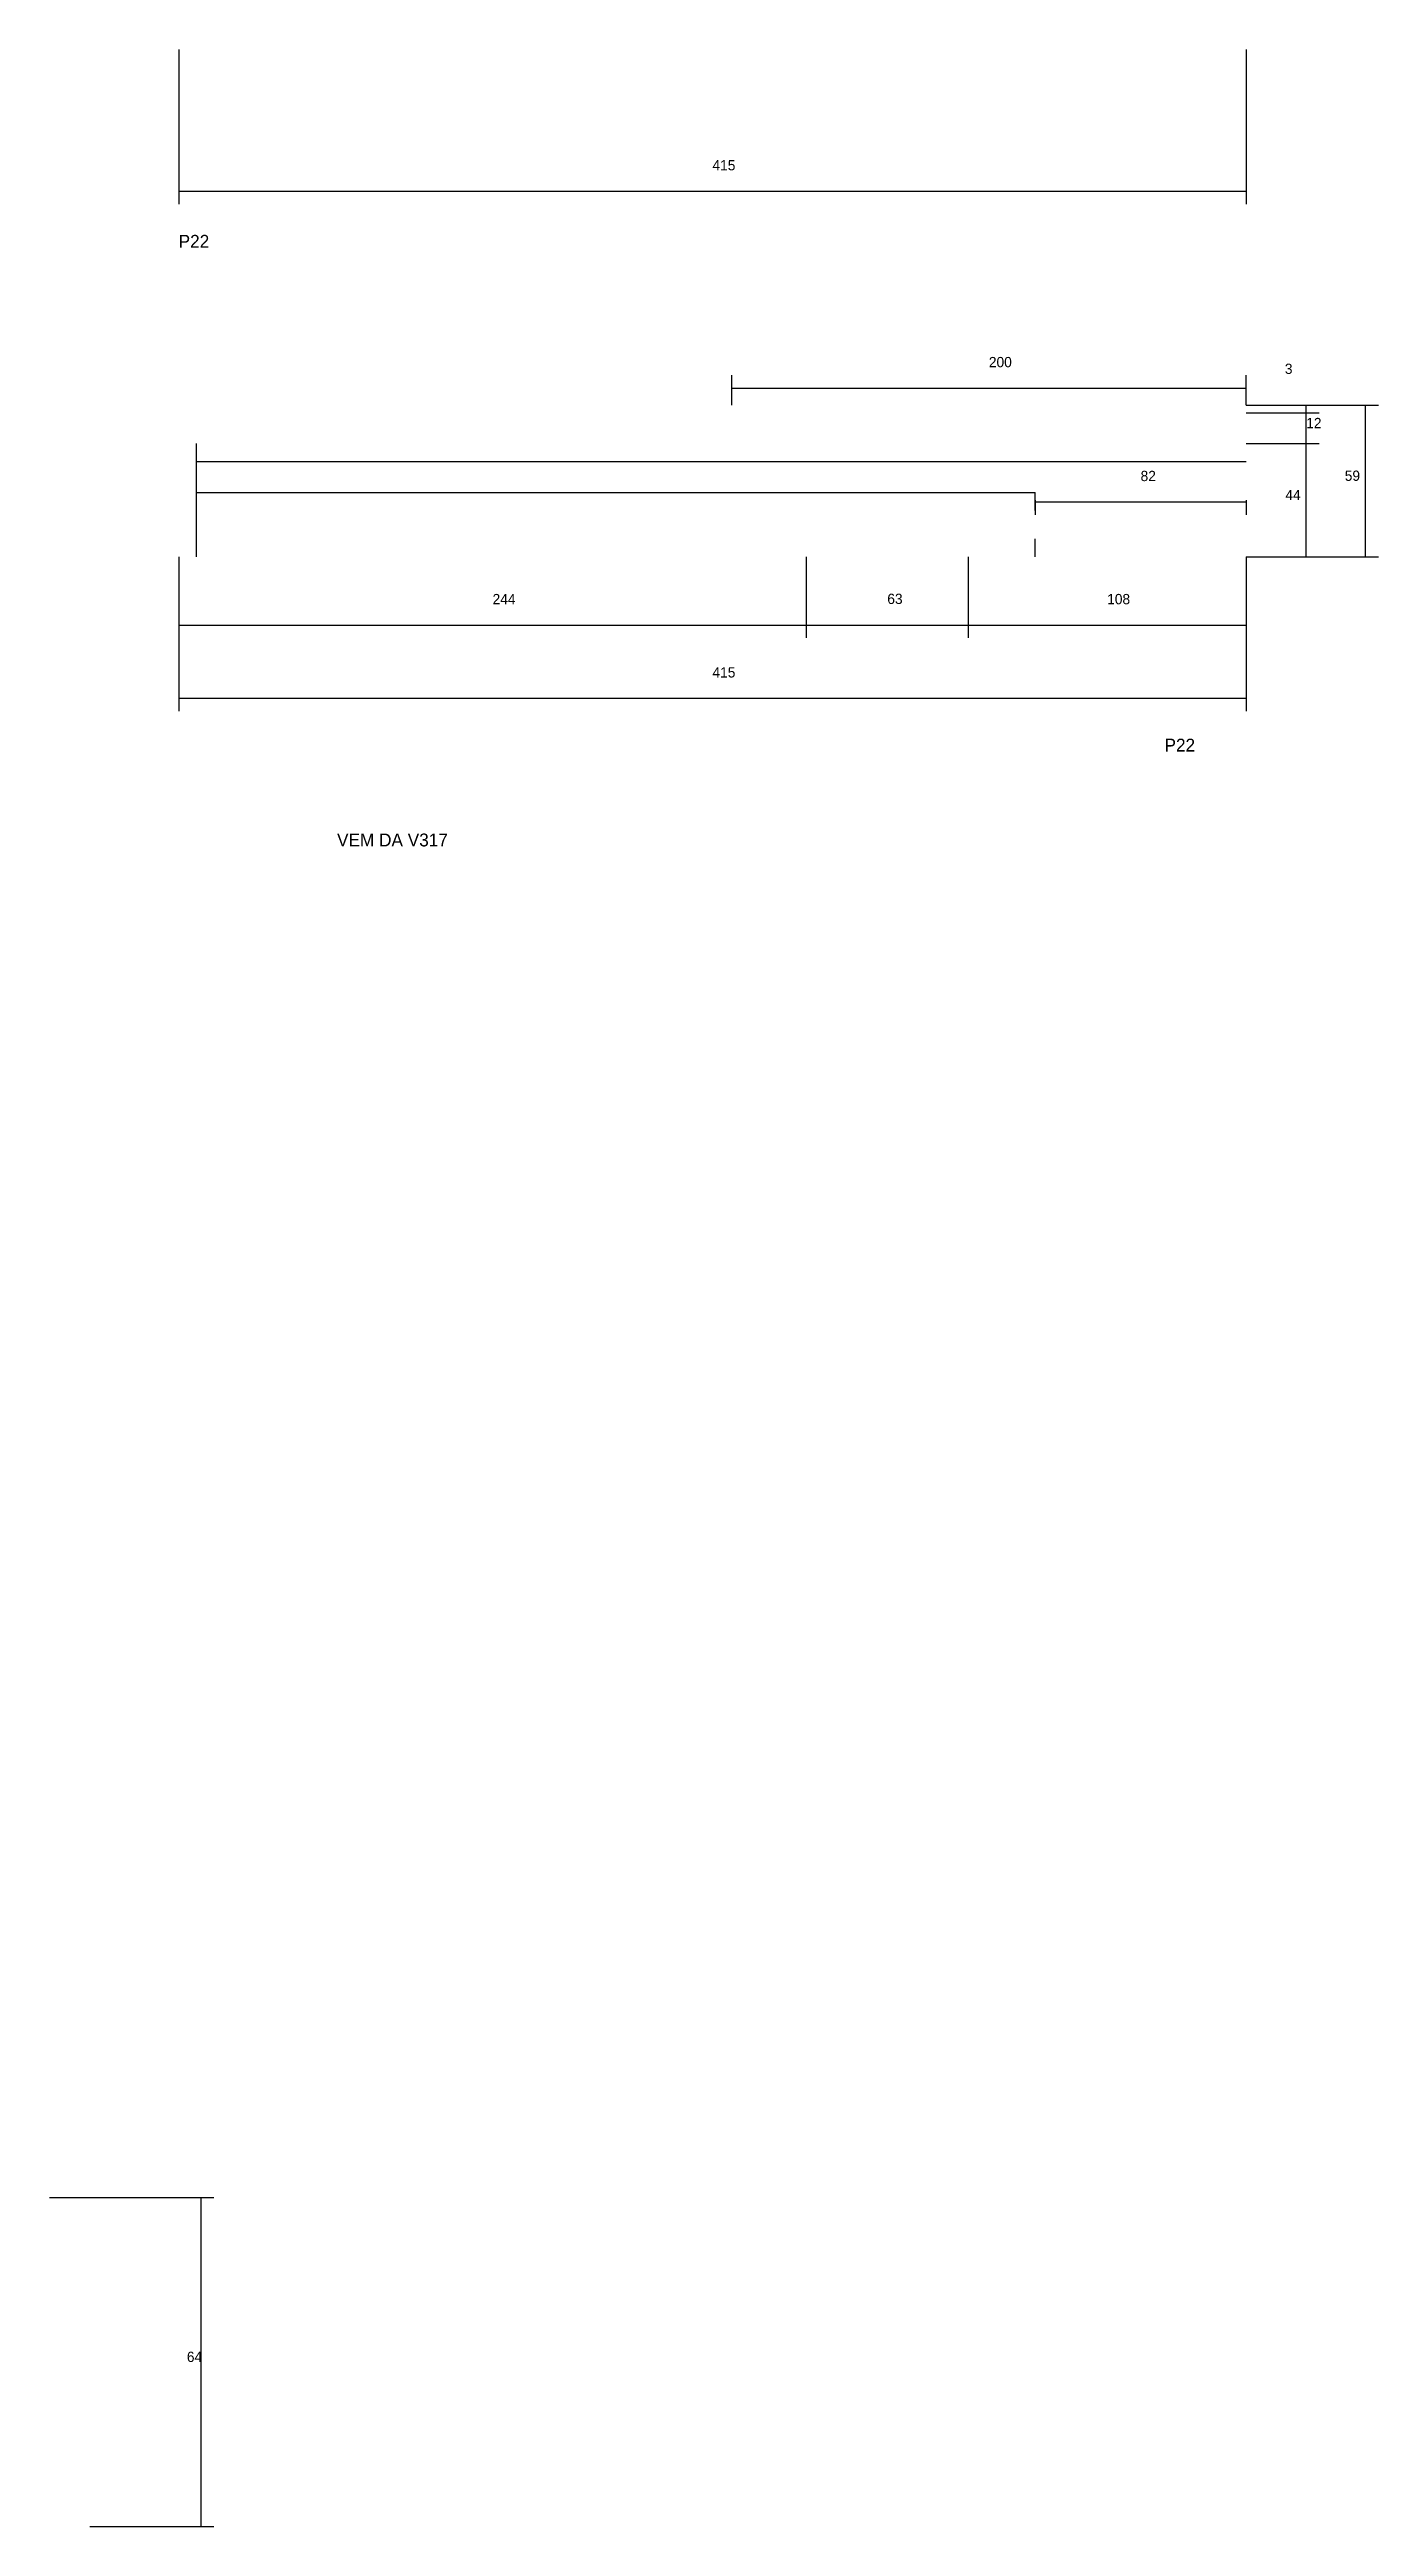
# Model space of a CAD drawing. Header units: metres. Extents: x -2848 to 22762, y -45195 to 1016.
# Drawn here: x 21256 to 21773, y -7429 to -6465 of the extents above; entities that cross this region are included whole.
import ezdxf

# ---------------------------------------------------------------- set-up
doc = ezdxf.new("R2010")
doc.units = ezdxf.units.M
for name, color, linetype in [('COTA', 4, 'Continuous'), ('NOMENCLATURA', 7, 'Continuous'), ('SARR_2.2x7', 40, 'Continuous'), ('Texto Seção', 7, 'Continuous')]:
    doc.layers.add(name, color=color, linetype=linetype)

msp = doc.modelspace()

# ---------------------------------------------------------------- texts
at = {"layer": 'COTA'}
for s, p in [('415', (21514.2, -6512)), ('200', (21621.7, -6588.6)), ('3', (21736.8, -6591.2)), ('12', (21745.1, -6612.3)), ('82', (21680.7, -6632.9)), ('59', (21760.1, -6632.8)), ('44', (21737, -6640.3)), ('244', (21428.7, -6680.8)), ('63', (21582.2, -6680.7)), ('108', (21667.7, -6680.8)), ('415', (21514.2, -6709.3)), ('64', (21309.8, -7364.6))]:
    msp.add_text(s, height=4, dxfattribs=at).set_placement(p)
at = {"layer": 'NOMENCLATURA'}
for p in [(21306.6, -6542.1), (21690, -6738.1)]:
    msp.add_text('P22', height=5, dxfattribs=at).set_placement(p)
at = {"layer": 'Texto Seção'}
msp.add_text('VEM DA V317', height=5, dxfattribs=at).set_placement((21368.2, -6775))

# ---------------------------------------------------------------- linework, layer by layer
at = {"layer": 'COTA'}
for p, q in [((21306.7, -6465), (21306.7, -6525.1)), ((21721.7, -6465), (21721.7, -6525.1)), ((21306.7, -6520.1), (21721.7, -6520.1)), ((21521.7, -6603.3), (21521.7, -6591.7)), ((21521.7, -6596.7), (21721.7, -6596.7)), ((21721.7, -6603.3), (21721.7, -6591.7)), ((21721.7, -6603.3), (21750.1, -6603.3)), ((21721.7, -6603.3), (21773.2, -6603.3)), ((21721.7, -6606.3), (21750.1, -6606.3)), ((21721.7, -6606.3), (21750.1, -6606.3)), ((21745.1, -6606.3), (21745.1, -6603.3)), ((21745.1, -6618.3), (21745.1, -6606.3)), ((21768.2, -6662.3), (21768.2, -6603.3)), ((21721.7, -6618.3), (21750.1, -6618.3)), ((21721.7, -6618.3), (21750.1, -6618.3)), ((21745.1, -6662.3), (21745.1, -6618.3)), ((21639.7, -6640.3), (21639.7, -6646)), ((21639.7, -6641), (21721.7, -6641)), ((21721.7, -6640.3), (21721.7, -6646)), ((21306.7, -6662.3), (21306.7, -6693.9)), ((21306.7, -6662.3), (21306.7, -6722.4)), ((21550.7, -6662.3), (21550.7, -6693.9)), ((21550.7, -6662.3), (21550.7, -6693.9)), ((21613.7, -6662.3), (21613.7, -6693.9)), ((21613.7, -6662.3), (21613.7, -6693.9)), ((21721.7, -6662.3), (21721.7, -6693.9)), ((21721.7, -6662.3), (21721.7, -6722.4)), ((21721.7, -6662.3), (21750.1, -6662.3)), ((21721.7, -6662.3), (21773.2, -6662.3)), ((21306.7, -6688.9), (21550.7, -6688.9)), ((21550.7, -6688.9), (21613.7, -6688.9)), ((21613.7, -6688.9), (21721.7, -6688.9)), ((21306.7, -6717.4), (21721.7, -6717.4)), ((21256.4, -7300.6), (21320.3, -7300.6)), ((21315.3, -7428.6), (21315.3, -7300.6)), ((21272, -7428.6), (21320.3, -7428.6))]:
    msp.add_line(p, q, dxfattribs=at)
at = {"layer": 'SARR_2.2x7'}
for p, q in [((21313.6, -6662.3), (21313.6, -6618.3)), ((21313.6, -6625.3), (21550.7, -6625.3)), ((21550.7, -6625.3), (21613.7, -6625.3)), ((21613.7, -6625.3), (21721.7, -6625.3)), ((21313.6, -6637.3), (21550.7, -6637.3)), ((21550.7, -6637.3), (21613.7, -6637.3)), ((21613.7, -6637.3), (21639.7, -6637.3)), ((21639.7, -6644.3), (21639.7, -6637.3)), ((21639.7, -6662.3), (21639.7, -6655.3))]:
    msp.add_line(p, q, dxfattribs=at)

msp.set_redraw_order([(e.dxf.handle, doc.entitydb.next_handle()) for e in msp.query("TEXT MTEXT ATTDEF DIMENSION ARC_DIMENSION")])  # texts and dimensions are drawn at this point

doc.saveas('drawing.dxf')
